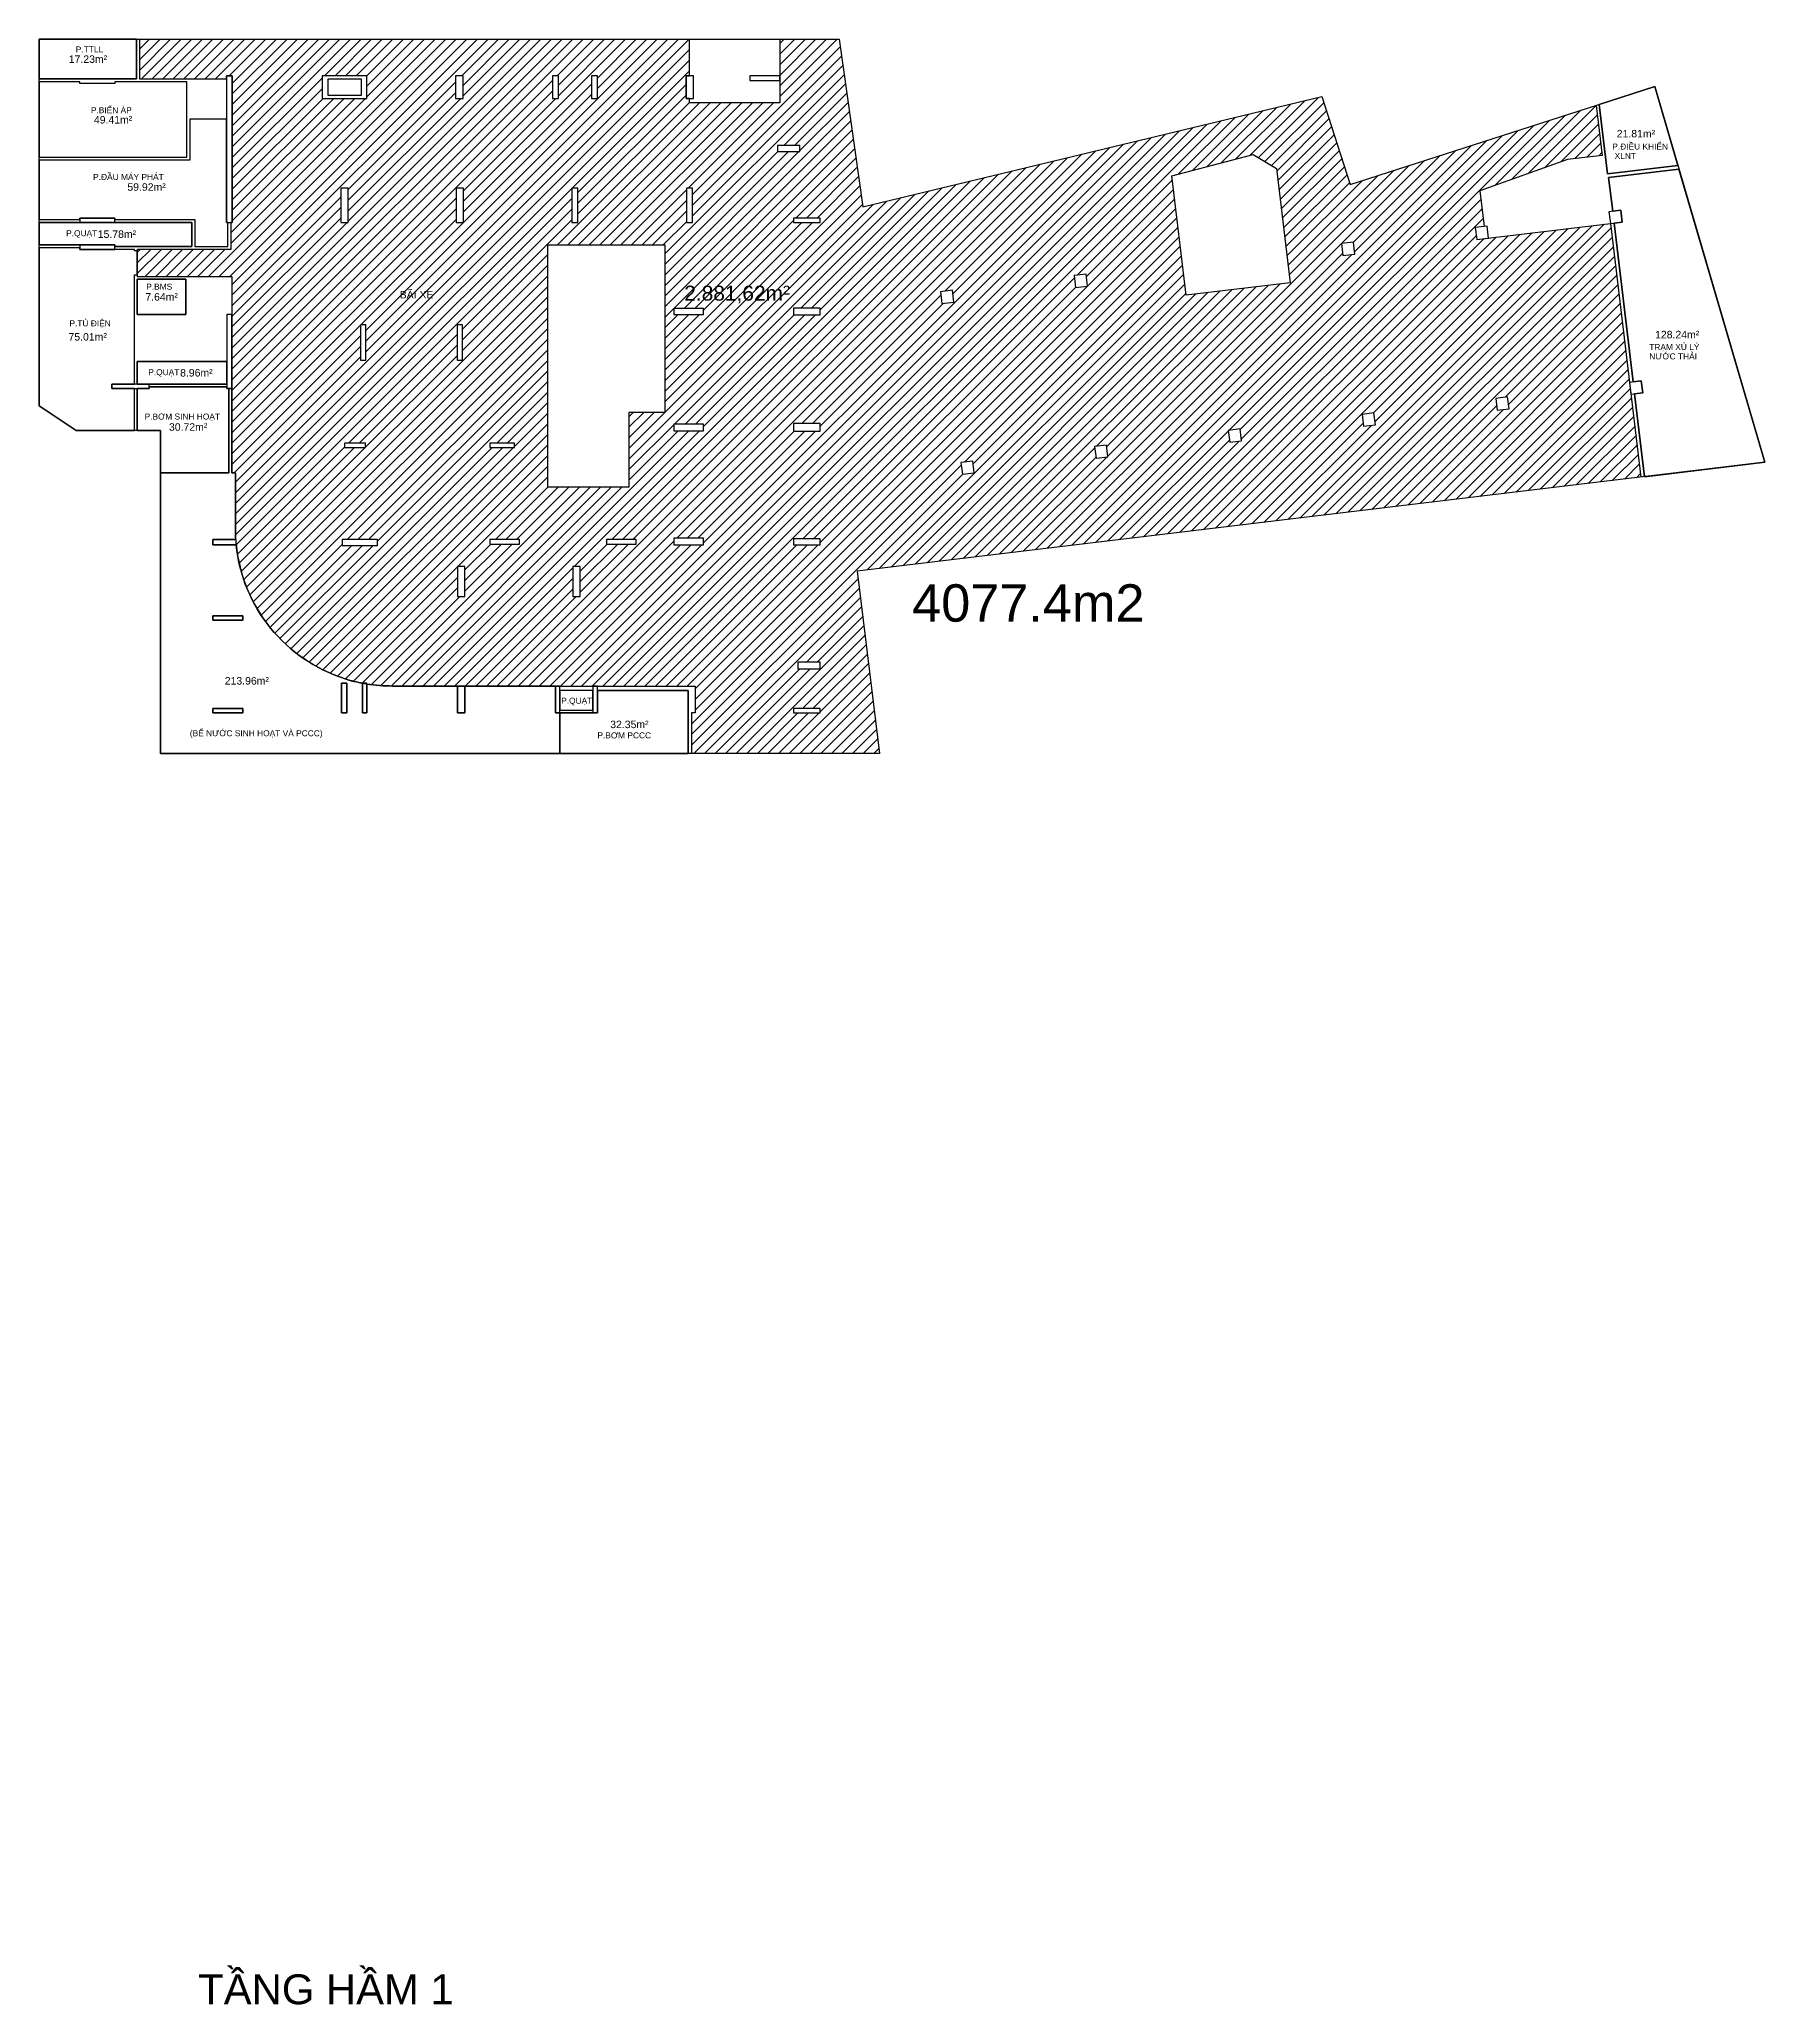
# Model space of a CAD drawing. Header units: millimetres. Extents: x -1033108 to 51274, y -86347 to 92949.
# Drawn here: x -838701 to -723382, y -86347 to 45081 of the extents above; entities that cross this region are included whole.
import ezdxf
from ezdxf.enums import TextEntityAlignment as Align

# ---------------------------------------------------------------- set-up
doc = ezdxf.new("R2010")
doc.units = ezdxf.units.MM
doc.header["$MEASUREMENT"] = 0
doc.layers.add('CHU', color=181, linetype='Continuous', lineweight=5)
doc.layers.add('DT 1', color=230, linetype='Continuous')
doc.layers.add('DT CH', color=5, linetype='Continuous')
doc.styles.add('Arial_3', font='arial_0.ttf', dxfattribs={"height": 400})
doc.styles.add('Arial_4', font='arial_0.ttf', dxfattribs={"height": 500})
doc.styles.add('Arial_6', font='arial_0.ttf', dxfattribs={"height": 440})
doc.styles.get("Standard").update_dxf_attribs({"font": 'arial_0.ttf'})

msp = doc.modelspace()

# ---------------------------------------------------------------- texts
at = {"layer": 'CHU', "color": 7, "line_spacing_factor": 0.936439}
for s, insert, char_height, width, attachment_point, style in [('\\pt2540,5080,7620,10160,12700,15240,17780,20320,22860,25400,27940,30480,33020,35560,38100,40640,43180,45720,48260,50800,53340,55880,58420,60960,63500,66040,68580,71120,73660,76200,78740,81280;P.TTLL', (-836265, 44601), 400, 1896.78, 1, 'Arial_3'), ('\\pt2540,5080,7620,10160,12700,15240,17780,20320,22860,25400,27940,30480,33020,35560,38100,40640,43180,45720,48260,50800,53340,55880,58420,60960,63500,66040,68580,71120,73660,76200,78740,81280;P.BIẾN ÁP', (-835255, 40542), 400, 2846.18, 1, 'Arial_3'), ('\\pt2540,5080,7620,10160,12700,15240,17780,20320,22860,25400,27940,30480,33020,35560,38100,40640,43180,45720,48260,50800,53340,55880,58420,60960,63500,66040,68580,71120,73660,76200,78740,81280;P.{\\fArial|b0|i0|c238|p34;ĐI\\fArial|b0|i0|c163|p34;ỀU KHIỂN\\P XLNT}', (-733568, 38110), 400, 3862.24, 1, 'Arial_3'), ('\\pt2540,5080,7620,10160,12700,15240,17780,20320,22860,25400,27940,30480,33020,35560,38100,40640,43180,45720,48260,50800,53340,55880,58420,60960,63500,66040,68580,71120,73660,76200,78740,81280;P.ĐẦU MÁY PHÁT', (-835105, 36078), 400, 5023.74, 1, 'Arial_3'), ('\\pt2540,5080,7620,10160,12700,15240,17780,20320,22860,25400,27940,30480,33020,35560,38100,40640,43180,45720,48260,50800,53340,55880,58420,60960,63500,66040,68580,71120,73660,76200,78740,81280;P.QUẠT', (-836910, 32312), 400, 2151.3, 1, 'Arial_3'), ('\\pt2540,5080,7620,10160,12700,15240,17780,20320,22860,25400,27940,30480,33020,35560,38100,40640,43180,45720,48260,50800,53340,55880,58420,60960,63500,66040,68580,71120,73660,76200,78740,81280;P.BMS', (-831555, 28740), 400, 1803.86, 1, 'Arial_3'), ('\\pt2540,5080,7620,10160,12700,15240,17780,20320,22860,25400,27940,30480,33020,35560,38100,40640,43180,45720,48260,50800,53340,55880,58420,60960,63500,66040,68580,71120,73660,76200,78740,81280;BÃI XE', (-814614, 28254), 500, 2284.62, 1, 'Arial_4'), ('\\pt2540,5080,7620,10160,12700,15240,17780,20320,22860,25400,27940,30480,33020,35560,38100,40640,43180,45720,48260,50800,53340,55880,58420,60960,63500,66040,68580,71120,73660,76200,78740,81280;P.TỦ ĐIỆN', (-836689, 26287), 400, 2860.32, 1, 'Arial_3'), ('\\pt2540,5080,7620,10160,12700,15240,17780,20320,22860,25400,27940,30480,33020,35560,38100,40640,43180,45720,48260,50800,53340,55880,58420,60960,63500,66040,68580,71120,73660,76200,78740,81280;TR{\\fArial|b0|i0|c163|p34;ẠM XỦ L}Ý \\PNƯ{\\fArial|b0|i0|c238|p34;ỚC TH\\fArial|b0|i0|c163|p34;ẢI}', (-731096, 24703), 400, 3621.86, 1, 'Arial_3'), ('\\pt2540,5080,7620,10160,12700,15240,17780,20320,22860,25400,27940,30480,33020,35560,38100,40640,43180,45720,48260,50800,53340,55880,58420,60960,63500,66040,68580,71120,73660,76200,78740,81280;P.QUẠT', (-831420, 23021), 400, 2151.3, 1, 'Arial_3'), ('\\pt2540,5080,7620,10160,12700,15240,17780,20320,22860,25400,27940,30480,33020,35560,38100,40640,43180,45720,48260,50800,53340,55880,58420,60960,63500,66040,68580,71120,73660,76200,78740,81280;P.BƠM SINH HOẠT', (-831666, 20055), 400, 6163.48, 1, 'Arial_3'), ('\\pt2540,5080,7620,10160,12700,15240,17780,20320,22860,25400,27940,30480,33020,35560,38100,40640,43180,45720,48260,50800,53340,55880,58420,60960,63500,66040,68580,71120,73660,76200,78740,81280;P.QUẠT', (-803822, 1051), 400, 2151.3, 1, 'Arial_3'), ('\\pt2540,5080,7620,10160,12700,15240,17780,20320,22860,25400,27940,30480,33020,35560,38100,40640,43180,45720,48260,50800,53340,55880,58420,60960,63500,66040,68580,71120,73660,76200,78740,81280;(BỂ NƯỚC SINH HOẠT VÀ PCCC)\\P                 ', (-828640, -1123), 400, 9152.62, 1, 'Arial_3'), ('\\pt2540,5080,7620,10160,12700,15240,17780,20320,22860,25400,27940,30480,33020,35560,38100,40640,43180,45720,48260,50800,53340,55880,58420,60960,63500,66040,68580,71120,73660,76200,78740,81280;P.BƠM PCCC', (-801397, -1267), 400, 5069.57, 1, 'Arial_3'), ('\\pt5080,10160,15240,20320,25400,30480,35560,40640,45720,50800,55880,60960,66040,71120,76200,81280,86360,91440,96520,1.01600E+005,1.06680E+005,1.11760E+005,1.16840E+005,1.21920E+005,1.27000E+005,1.32080E+005,1.37160E+005,1.42240E+005,1.47320E+005,1.52400E+005,1.57480E+005,1.62560E+005;TẦNG HẦM 1', (-811007, -84318), 2000, 28969.91, 3, 'Arial_6')]:
    msp.add_mtext(s, dxfattribs=dict(at, insert=insert, char_height=char_height, width=width, attachment_point=attachment_point, style=style))
at = {"layer": 'DT 1'}
for s, p in [('17.23m²', (-835451, 43756)), ('49.41m²', (-833771, 39700)), ('59.92m²', (-831534, 35205)), ('15.78m²', (-833516, 32054)), ('7.64m²', (-830526, 27856)), ('75.01m²', (-835469, 25186)), ('8.96m²', (-828204, 22781)), ('30.72m²', (-828755, 19156)), ('213.96m²', (-824832, 2182)), ('32.35m²', (-799262, -731))]:
    msp.add_text(s, height=500, dxfattribs=at).set_placement(p, align=Align.MIDDLE_CENTER)
at = {"layer": 'DT 1', "lineweight": 25}
for s, height, p in [('21.81m²', 500, (-731989, 38773)), ('2.881,62m²', 1000, (-792064, 28106)), ('128.24m²', 500, (-729230, 25336))]:
    msp.add_text(s, height=height, dxfattribs=at).set_placement(p, align=Align.MIDDLE_CENTER)
at = {"layer": 'DT 1', "color": 1}
msp.add_text('4077.4m2', height=2500, dxfattribs=at).set_placement((-772597, 7388), align=Align.MIDDLE_CENTER)

# ---------------------------------------------------------------- hatches: boundary and pattern name
at = {"layer": 'DT CH'}
h = msp.add_hatch(dxfattribs=at)
h.set_pattern_fill('AL_TUONG', color=256, scale=5)
h.set_pattern_definition([(45, (-477314.2, -65464.6), (-353.5534, 353.5534), [])])
h.paths.add_polyline_path([(-732324, 21343), (-732326, 21343), (-732421, 22137), (-733694, 32761), (-742630, 31693), (-742725, 32487), (-742129, 32558), (-742415, 34941), (-736560, 37045), (-734242, 37321), (-734640, 40662), (-751083, 35366), (-752978, 41250), (-783660, 33880), (-785250, 45081), (-789201, 45081), (-789201, 40831), (-795251, 40831), (-795251, 41131), (-795476, 41131), (-795476, 42631), (-795251, 42631), (-795251, 45081), (-832001, 45081), (-832001, 42431), (-826201, 42431), (-826201, 42631), (-825801, 42631), (-825801, 32831), (-825901, 32831), (-825901, 31031), (-832151, 31031), (-832151, 29231), (-825901, 29231), (-825826, 29231), (-825826, 16081), (-825600, 16081), (-825600, 12335, 0.0167618), (-825576, 11631), (-825551, 11631), (-825551, 11319, 0.3007414), (-818257, 2321, -0.0680641), (-818183, 2286, 0.0265568), (-817101, 2019), (-817101, 2031), (-816801, 2031), (-816801, 1963, 0.0344608), (-815099, 1835), (-810479, 1835), (-794876, 1831), (-794876, 31), (-795101, 31), (-795101, -2679), (-782548, -2679), (-784030, 9522), (-731660, 15803)])
h.paths.add_polyline_path([(-786502, 18881), (-788302, 18881), (-788302, 19381), (-786502, 19381)], flags=16)
h.paths.add_polyline_path([(-786501, 11681), (-786501, 11281), (-788301, 11281), (-788301, 11681)], flags=16)
h.paths.add_polyline_path([(-777102, 16787), (-776308, 16882), (-776213, 16088), (-777007, 15993)], flags=16)
h.paths.add_polyline_path([(-786502, 26656), (-788302, 26656), (-788302, 27106), (-786502, 27106)], flags=16)
h.paths.add_polyline_path([(-794301, 18906), (-796301, 18906), (-796301, 19356), (-794301, 19356)], flags=16)
h.paths.add_polyline_path([(-794301, 11731), (-794301, 11281), (-796301, 11281), (-796301, 11731)], flags=16)
h.paths.add_polyline_path([(-778375, 27411), (-778470, 28205), (-777675, 28300), (-777580, 27506)], flags=16)
h.paths.add_polyline_path([(-796901, 20132), (-799301, 20132), (-799301, 15131), (-804723, 15131), (-804723, 31331), (-796901, 31332)], flags=16)
h.paths.add_polyline_path([(-794301, 26681), (-796301, 26681), (-796301, 27081), (-794301, 27081)], flags=16)
h.paths.add_polyline_path([(-786501, 3431), (-786501, 2981), (-788001, 2981), (-788001, 3431)], flags=16)
h.paths.add_polyline_path([(-798801, 11631), (-798801, 11331), (-800801, 11331), (-800801, 11631)], flags=16)
h.paths.add_polyline_path([(-786501, 32831), (-788301, 32831), (-788301, 33131), (-786501, 33131)], flags=16)
h.paths.add_polyline_path([(-768166, 17857), (-767372, 17952), (-767276, 17158), (-768071, 17063)], flags=16)
h.paths.add_polyline_path([(-786501, 331), (-786501, 31), (-788301, 31), (-788301, 331)], flags=16)
h.paths.add_polyline_path([(-795051, 32831), (-795451, 32831), (-795451, 35131), (-795051, 35131)], flags=16)
h.paths.add_polyline_path([(-769439, 28481), (-769534, 29276), (-768739, 29371), (-768644, 28576)], flags=16)
h.paths.add_polyline_path([(-802551, 9831), (-802551, 7831), (-803051, 7831), (-803051, 9831)], flags=16)
h.paths.add_polyline_path([(-787871, 37581), (-789371, 37581), (-789371, 37981), (-787871, 37981)], flags=16)
h.paths.add_polyline_path([(-806951, 17781), (-808601, 17781), (-808601, 18081), (-806951, 18081)], flags=16)
h.paths.add_polyline_path([(-806601, 11631), (-806601, 11331), (-808601, 11331), (-808601, 11631)], flags=16)
h.paths.add_polyline_path([(-802701, 32831), (-803101, 32831), (-803101, 35131), (-802701, 35131)], flags=16)
h.paths.add_polyline_path([(-762054, 27971), (-763011, 35962), (-757563, 37387), (-756019, 36443), (-755104, 28803)], flags=16)
h.paths.add_polyline_path([(-759230, 18928), (-758435, 19023), (-758340, 18229), (-759135, 18133)], flags=16)
h.paths.add_polyline_path([(-810426, 23631), (-810776, 23631), (-810776, 25981), (-810426, 25981)], flags=16)
h.paths.add_polyline_path([(-810251, 9832), (-810251, 7832), (-810751, 7832), (-810751, 9832)], flags=16)
h.paths.add_polyline_path([(-801401, 41131), (-801801, 41131), (-801801, 42631), (-801401, 42631)], flags=16)
h.paths.add_polyline_path([(-810351, 32831), (-810851, 32831), (-810851, 35131), (-810351, 35131)], flags=16)
h.paths.add_polyline_path([(-804001, 41131), (-804401, 41131), (-804401, 42631), (-804001, 42631)], flags=16)
h.paths.add_polyline_path([(-816101, 11631), (-816101, 11231), (-818451, 11231), (-818451, 11631)], flags=16)
h.paths.add_polyline_path([(-816901, 17781), (-818301, 17781), (-818301, 18081), (-816901, 18081)], flags=16)
h.paths.add_polyline_path([(-816876, 23631), (-817226, 23631), (-817226, 25981), (-816876, 25981)], flags=16)
h.paths.add_polyline_path([(-750294, 19998), (-749499, 20093), (-749404, 19299), (-750199, 19204)], flags=16)
h.paths.add_polyline_path([(-810376, 41131), (-810876, 41131), (-810876, 42631), (-810376, 42631)], flags=16)
h.paths.add_polyline_path([(-751566, 30622), (-751661, 31416), (-750867, 31512), (-750772, 30717)], flags=16)
h.paths.add_polyline_path([(-818051, 32831), (-818551, 32831), (-818551, 35131), (-818051, 35131)], flags=16)
h.paths.add_polyline_path([(-816801, 41131), (-819801, 41131), (-819801, 42631), (-816801, 42631)], flags=16)
h.paths.add_polyline_path([(-817201, 41331), (-819401, 41331), (-819401, 42431), (-817201, 42431)], flags=0)
h.paths.add_polyline_path([(-741358, 21069), (-740563, 21164), (-740468, 20369), (-741262, 20274)], flags=16)

# ---------------------------------------------------------------- linework, layer by layer
at = {"layer": 'DT 1', "lineweight": 25}
for points in [[(-784030, 9522), (-782548, -2679), (-830601, -2679), (-830601, 18921), (-836242, 18921), (-838701, 20569), (-838701, 45081), (-785250, 45081), (-783660, 33880), (-752978, 41250), (-751083, 35366), (-730731, 41921), (-723382, 16796)], [(-825801, 42631), (-826201, 42631), (-826201, 32831), (-825801, 32831)], [(-810876, 41131), (-810376, 41131), (-810376, 42631), (-810876, 42631)], [(-794976, 42631), (-795476, 42631), (-795476, 41131), (-794976, 41131)], [(-791201, 42631), (-791201, 42331), (-789201, 42331), (-789201, 42631)], [(-789371, 37981), (-789371, 37581), (-787871, 37581), (-787871, 37981)], [(-795051, 35131), (-795451, 35131), (-795451, 32831), (-795051, 32831)], [(-788301, 33131), (-788301, 32831), (-786501, 32831), (-786501, 33131)], [(-732995, 33650), (-733789, 33555), (-733694, 32761), (-732899, 32856)], [(-741931, 32582), (-742725, 32487), (-742630, 31693), (-741836, 31788)], [(-750867, 31512), (-751661, 31416), (-751566, 30622), (-750772, 30717)], [(-768739, 29371), (-769534, 29276), (-769439, 28481), (-768644, 28576)], [(-777675, 28300), (-778470, 28205), (-778375, 27411), (-777580, 27506)], [(-826176, 21731), (-825826, 21731), (-825826, 26681), (-826176, 26681)], [(-796301, 27081), (-796301, 26681), (-794301, 26681), (-794301, 27081)], [(-788302, 27106), (-788302, 26656), (-786502, 26656), (-786502, 27106)], [(-831351, 21731), (-831351, 22031), (-833851, 22031), (-833851, 21731)], [(-741358, 21069), (-741262, 20274), (-740468, 20369), (-740563, 21164)], [(-732421, 22137), (-732326, 21343), (-731532, 21438), (-731627, 22232)], [(-749499, 20093), (-750294, 19998), (-750199, 19204), (-749404, 19299)], [(-796301, 19356), (-796301, 18906), (-794301, 18906), (-794301, 19356)], [(-788302, 19381), (-788302, 18881), (-786502, 18881), (-786502, 19381)], [(-758435, 19023), (-759230, 18928), (-759135, 18133), (-758340, 18229)], [(-816901, 17781), (-816901, 18081), (-818301, 18081), (-818301, 17781)], [(-806951, 17781), (-806951, 18081), (-808601, 18081), (-808601, 17781)], [(-767372, 17952), (-768166, 17857), (-768071, 17063), (-767276, 17158)], [(-776308, 16882), (-777102, 16787), (-777007, 15993), (-776213, 16088)], [(-825551, 11281), (-825551, 11631), (-827101, 11631), (-827101, 11281)], [(-818451, 11631), (-818451, 11231), (-816101, 11231), (-816101, 11631)], [(-806601, 11331), (-806601, 11631), (-808601, 11631), (-808601, 11331)], [(-798801, 11331), (-798801, 11631), (-800801, 11631), (-800801, 11331)], [(-796301, 11731), (-796301, 11281), (-794301, 11281), (-794301, 11731)], [(-788301, 11681), (-788301, 11281), (-786501, 11281), (-786501, 11681)], [(-810251, 9832), (-810751, 9832), (-810751, 7832), (-810251, 7832)], [(-825101, 6232), (-825101, 6532), (-827101, 6532), (-827101, 6232)], [(-786501, 2981), (-786501, 3431), (-788001, 3431), (-788001, 2981)], [(-818151, 2031), (-818501, 2031), (-818501, 31), (-818151, 31)], [(-816801, 2031), (-817101, 2031), (-817101, 31), (-816801, 31)], [(-825101, 31), (-825101, 331), (-827101, 331), (-827101, 31)], [(-786501, 31), (-786501, 331), (-788301, 331), (-788301, 31)]]:
    msp.add_lwpolyline(points, close=True, dxfattribs=at)
at = {"layer": 'DT 1'}
for points in [[(-838701, 45081), (-832201, 45081), (-832201, 42431), (-838701, 42431)], [(-795251, 45081), (-789201, 45081), (-789201, 40831), (-795251, 40831), (-795251, 41131), (-795476, 41131), (-795476, 42631), (-795251, 42631)], [(-828851, 42231), (-833651, 42231), (-833651, 42131), (-836001, 42131), (-836001, 42231), (-838701, 42231), (-838701, 37191), (-828851, 37191)], [(-819401, 42431), (-817201, 42431), (-817201, 41331), (-819401, 41331)], [(-730731, 41921), (-729187, 36642), (-733890, 36078), (-734446, 40724)], [(-826201, 39731), (-828651, 39731), (-828651, 36991), (-838701, 36991), (-838701, 33031), (-836001, 33031), (-836001, 33131), (-833651, 33131), (-833651, 33031), (-828301, 33031), (-828301, 31231), (-826101, 31231), (-826101, 32831), (-826201, 32831)], [(-729115, 36398), (-723382, 16796), (-731415, 15834), (-732078, 21372), (-731532, 21438), (-731627, 22232), (-732173, 22169), (-733446, 32791), (-732899, 32856), (-732995, 33650), (-733541, 33585), (-733810, 35836)], [(-828501, 32831), (-828501, 31231), (-833651, 31231), (-833651, 31331), (-838701, 31331), (-838701, 32825)], [(-832351, 31031), (-836001, 31031), (-836001, 31131), (-838701, 31131), (-838701, 20569), (-836242, 18921), (-832351, 18911), (-832351, 21731), (-833851, 21731), (-833851, 22031), (-832351, 22031), (-832351, 29331), (-832151, 29331), (-832151, 30931), (-832351, 30931)], [(-796901, 31332), (-796901, 20132), (-799301, 20132), (-799301, 15131), (-804723, 15131), (-804723, 31331)], [(-832151, 29031), (-828901, 29031), (-828901, 26681), (-832151, 26681)], [(-832151, 23531), (-826176, 23531), (-826176, 22031), (-832151, 22031)], [(-826026, 16081), (-830601, 16081), (-830601, 18921), (-832151, 18921), (-832151, 21731), (-831351, 21731), (-831351, 21831), (-826176, 21831), (-826176, 21731), (-826026, 21731)], [(-803901, 231), (-801701, 231), (-801701, 1531), (-803901, 1531)], [(-795326, 1531), (-795326, -2679), (-803901, -2679), (-803901, 31), (-801401, 31), (-801401, 1531)]]:
    msp.add_lwpolyline(points, close=True, dxfattribs=at)
msp.add_lwpolyline([(-832001, 45081), (-832001, 42431), (-826201, 42431), (-826201, 42631), (-825801, 42631), (-825801, 32831), (-825901, 32831), (-825901, 31031), (-832151, 31031), (-832151, 29231), (-825901, 29231), (-825826, 29231), (-825826, 16081), (-825600, 16081), (-825600, 12335, 0.0238304), (-825552, 11336, 0.3011691), (-818257, 2321, -0.0680641), (-818183, 2286, 0.0331754), (-816828, 1970), (-816828, 1967, 0.0350027), (-815099, 1835), (-810479, 1835), (-794876, 1831), (-794876, 31), (-795101, 31), (-795101, -2679)], format="xyb", dxfattribs=at)
at = {"layer": 'DT 1', "lineweight": 25, "elevation": 0}
for points in [[(-816801, 42631), (-819801, 42631), (-819801, 41131), (-816801, 41131)], [(-804001, 42631), (-804401, 42631), (-804401, 41131), (-804001, 41131)], [(-801401, 42631), (-801801, 42631), (-801801, 41131), (-801401, 41131)], [(-818051, 35131), (-818551, 35131), (-818551, 32831), (-818051, 32831)], [(-810351, 35131), (-810851, 35131), (-810851, 32831), (-810351, 32831)], [(-802701, 35131), (-803101, 35131), (-803101, 32831), (-802701, 32831)], [(-833651, 32831), (-833651, 33131), (-836001, 33131), (-836001, 32831)], [(-833651, 31031), (-833651, 31331), (-836001, 31331), (-836001, 31031)], [(-816876, 25981), (-817226, 25981), (-817226, 23631), (-816876, 23631)], [(-810426, 25981), (-810776, 25981), (-810776, 23631), (-810426, 23631)], [(-802551, 9831), (-803051, 9831), (-803051, 7831), (-802551, 7831)], [(-810253, 1831), (-810753, 1831), (-810753, 31), (-810253, 31)], [(-803901, 1831), (-804201, 1831), (-804201, 31), (-803901, 31)], [(-801401, 1831), (-801701, 1831), (-801701, 31), (-801401, 31)]]:
    msp.add_lwpolyline(points, close=True, dxfattribs=at)
at = {"layer": 'DT 1'}
msp.add_lwpolyline([(-734640, 40662), (-734242, 37321), (-736560, 37045), (-742415, 34941), (-742129, 32558), (-742725, 32487), (-742630, 31693), (-733694, 32761), (-731660, 15803)], dxfattribs=at)
at = {"layer": 'DT 1', "elevation": 0}
msp.add_lwpolyline([(-756019, 36443), (-755104, 28803), (-762054, 27971), (-763011, 35962), (-757563, 37387)], close=True, dxfattribs=at)
at = {"layer": 'DT CH'}
for points in [[(-832201, 45081), (-838701, 45081), (-838701, 42431), (-832201, 42431)], [(-828851, 42231), (-833651, 42231), (-833651, 42131), (-836001, 42131), (-836001, 42231), (-838701, 42231), (-838701, 37191), (-828851, 37191)], [(-730731, 41921), (-734446, 40724), (-733890, 36078), (-729187, 36642)], [(-826201, 39731), (-828651, 39731), (-828651, 36991), (-838701, 36991), (-838701, 33031), (-836001, 33031), (-836001, 33131), (-833651, 33131), (-833651, 33031), (-828301, 33031), (-828301, 31231), (-826101, 31231), (-826101, 32831), (-826201, 32831)], [(-729115, 36398), (-733810, 35836), (-733541, 33585), (-732995, 33650), (-732899, 32856), (-733446, 32791), (-732173, 22169), (-731627, 22232), (-731532, 21438), (-732078, 21372), (-731415, 15834), (-723382, 16796)], [(-828501, 32831), (-838701, 32825), (-838701, 31331), (-833651, 31331), (-833651, 31231), (-828501, 31231)], [(-832351, 29331), (-832151, 29331), (-832151, 30931), (-832351, 30931), (-832351, 31031), (-833651, 31031), (-833651, 31031), (-836001, 31031), (-836001, 31131), (-838701, 31131), (-838701, 20569), (-836242, 18921), (-832351, 18921), (-832351, 21731), (-833851, 21731), (-833851, 22031), (-832351, 22031)], [(-828901, 29031), (-832151, 29031), (-832151, 26681), (-828901, 26681)], [(-826176, 23531), (-832151, 23531), (-832151, 22031), (-826176, 22031)], [(-826026, 21731), (-826176, 21731), (-826176, 21831), (-831351, 21831), (-831351, 21731), (-832151, 21731), (-832151, 18921), (-830601, 18921), (-830601, 16081), (-826026, 16081)], [(-825101, 6232), (-827101, 6232), (-827101, 6532), (-825101, 6532)], [(-818501, 2031), (-818151, 2031), (-818151, 31), (-818501, 31)], [(-795326, 1531), (-801401, 1531), (-801401, 31), (-801401, 31), (-801701, 31), (-803901, 31), (-803901, -2679), (-795326, -2679)], [(-825101, 331), (-825101, 31), (-827101, 31), (-827101, 331)]]:
    msp.add_lwpolyline(points, close=True, dxfattribs=at)
msp.add_lwpolyline([(-818183, 2286, 0.0680641), (-818257, 2321, -0.2997546), (-825547, 11281), (-827101, 11281), (-827101, 11631), (-825576, 11631, -0.0167618), (-825600, 12335), (-825600, 16081), (-825826, 16081), (-825826, 21731), (-826026, 21731), (-826026, 16081), (-830601, 16081), (-830601, -2679), (-803901, -2679), (-803901, 31), (-804201, 31), (-804201, 1833), (-810253, 1835), (-810253, 31), (-810753, 31), (-810753, 1835), (-815099, 1835, -0.0344608), (-816801, 1963), (-816801, 31), (-817101, 31), (-817101, 2019, -0.0265568)], format="xyb", close=True, dxfattribs=at)

msp.set_redraw_order([(e.dxf.handle, doc.entitydb.next_handle()) for e in msp.query("TEXT MTEXT ATTDEF DIMENSION ARC_DIMENSION")])  # texts and dimensions are drawn at this point

doc.saveas('drawing.dxf')
